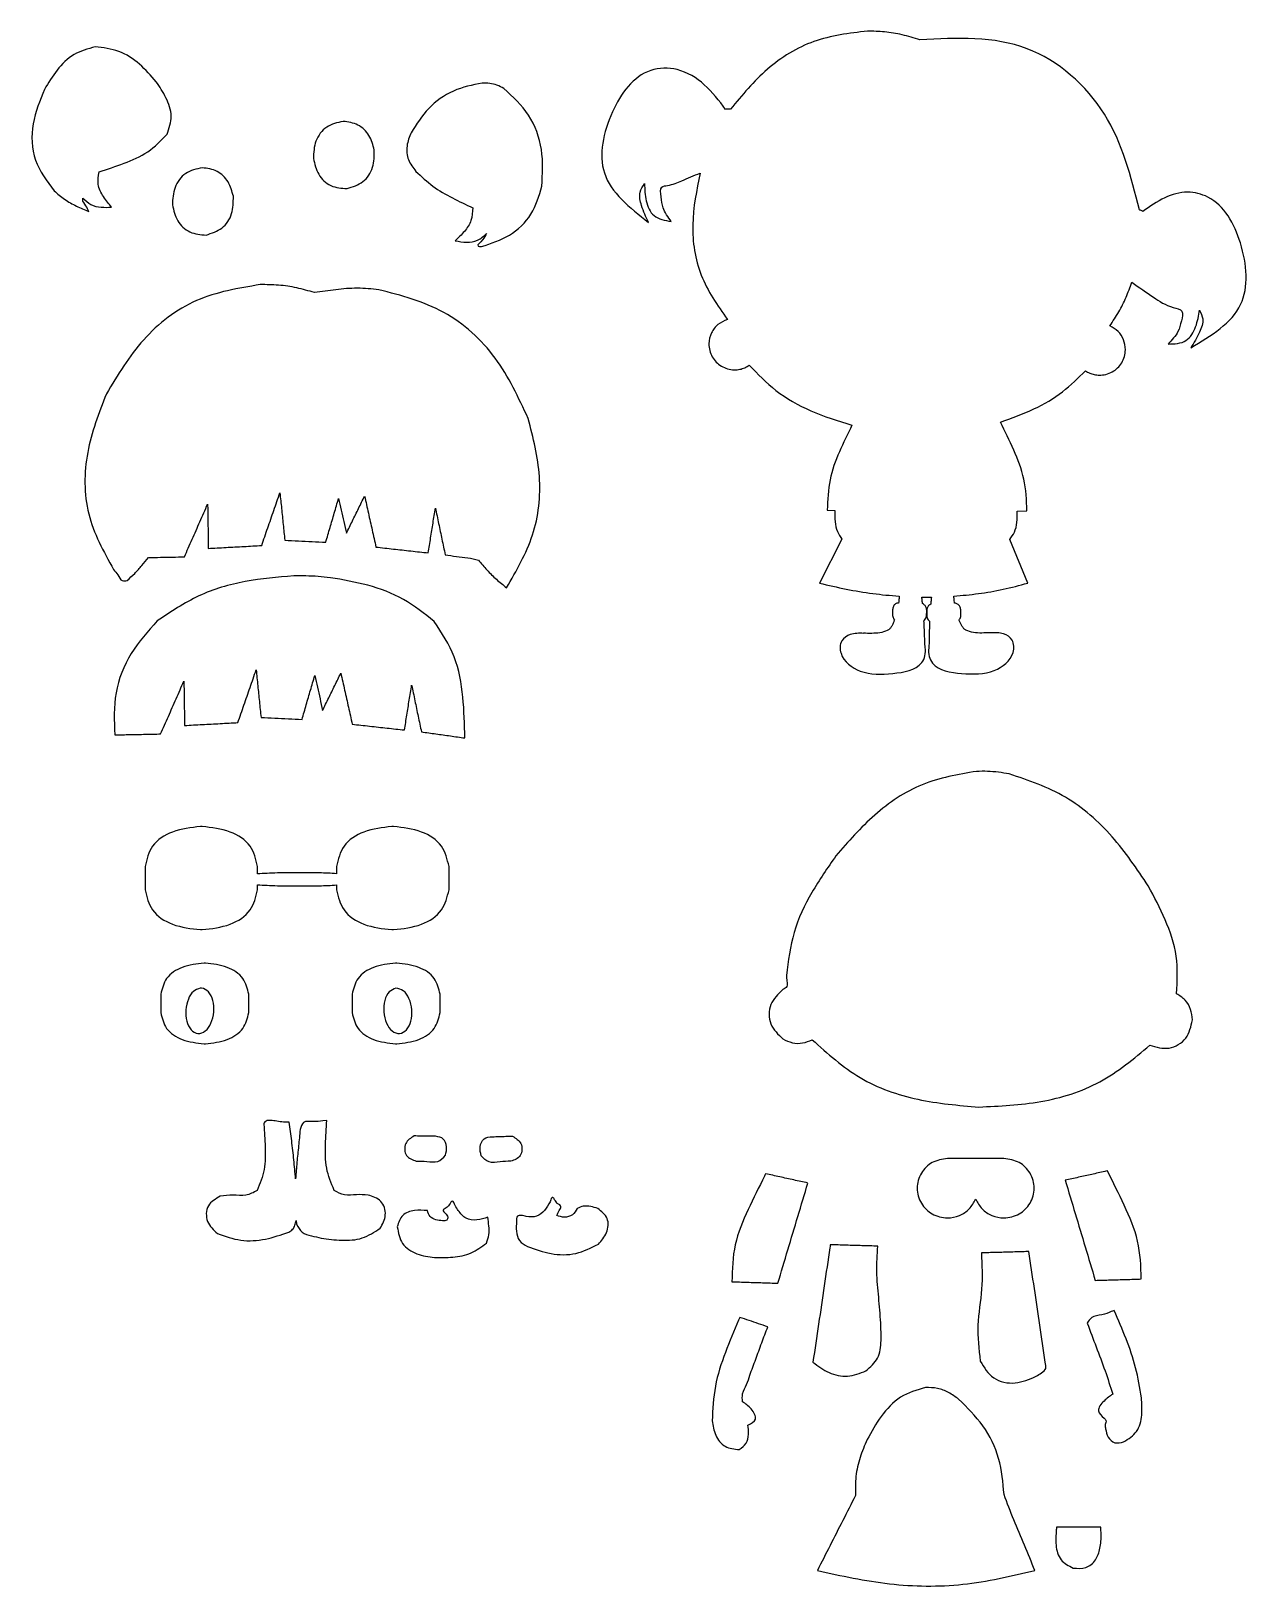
# Model space of a CAD drawing. Extents: x 10 to 590, y 56 to 798.
import ezdxf

# ---------------------------------------------------------------- set-up
doc = ezdxf.new("R2010")
doc.units = 0
doc.layers.add('Layer_1', color=7, linetype='CONTINUOUS')

msp = doc.modelspace()

# ---------------------------------------------------------------- linework, layer by layer
at = {"layer": 'Layer_1', "color": 7}
for points in [[(408.365333, 798.244216), (408.365333, 798.244216)], [(40.12009, 790.764606), (40.12009, 790.764606)], [(224.679093, 773.436952), (224.679093, 773.436952)], [(158.340173, 755.184255), (158.340173, 755.184255)], [(91.125669, 733.068545), (91.125669, 733.068545)], [(118.766413, 677.298836), (118.766413, 677.298836)], [(389.215333, 569.719212), (392.765333, 569.619212)], [(479.840333, 569.294292), (484.415333, 569.444292)], [(396.215333, 555.844212), (385.540333, 534.894212)], [(484.790333, 534.894292), (476.190333, 555.644292)], [(134.752709, 538.329148), (134.752709, 538.329148)], [(420.340333, 522.169212), (420.315373, 519.944212)], [(423.240333, 525.419212), (423.190333, 525.419212)], [(436.565333, 519.669212), (436.615333, 521.594212), (436.615333, 521.894212)], [(436.615333, 521.594252), (436.690293, 519.369252)], [(449.965293, 525.344292), (449.940333, 525.344292)], [(452.940253, 519.919292), (452.865293, 522.144292)], [(406.490373, 510.969212), (406.490373, 510.944252)], [(435.665373, 506.819252), (435.690333, 506.844212)], [(437.790293, 506.569252), (437.815253, 506.544292)], [(466.940253, 511.144292), (466.940253, 511.194292)], [(460.416453, 445.09206), (460.416493, 445.09206)], [(91.126429, 418.741828), (90.301429, 418.741828), (90.301429, 418.741828)], [(182.401437, 418.741828), (181.576437, 418.741828)], [(63.876429, 399.766828), (63.876429, 388.616828)], [(117.551437, 396.166828), (117.551437, 399.766828)], [(142.326437, 396.691828), (132.401437, 396.691828)], [(155.151437, 399.766828), (155.151437, 396.291828)], [(208.826437, 388.616828), (208.826437, 399.766828)], [(117.551437, 388.616828), (117.551437, 391.016828)], [(132.401437, 390.491828), (142.326437, 390.491828)], [(155.151437, 390.891828), (155.151437, 388.616828)], [(90.301429, 369.616828), (91.126429, 369.616828)], [(181.576437, 369.616828), (182.401437, 369.616828)], [(92.642677, 353.590796), (92.017677, 353.590796), (92.017677, 353.590796)], [(183.917685, 353.590796), (183.292685, 353.590796), (183.292685, 353.590796)], [(90.142677, 341.665796), (90.142677, 341.665796)], [(183.542685, 341.665796), (183.542685, 341.665796)], [(71.342673, 338.740796), (71.342673, 330.015796)], [(113.317685, 330.015796), (113.317685, 338.740796)], [(162.617685, 338.740796), (162.617685, 330.015796)], [(204.592685, 330.015796), (204.592685, 338.740796)], [(92.017677, 315.165796), (92.642677, 315.165796)], [(183.292685, 315.165796), (183.917685, 315.165796)], [(120.486461, 276.945628), (120.511421, 276.670628)], [(123.686421, 278.570628), (123.686461, 278.570628)], [(150.486421, 278.520628), (148.636421, 278.370628)], [(192.134205, 271.152068), (192.134205, 271.152068)], [(239.076469, 271.0885), (239.076469, 271.0885)], [(473.410061, 260.400444), (446.541125, 260.400444)], [(359.819261, 253.14598), (359.467893, 252.427276), (359.269261, 252.02098), (359.269261, 252.02098)], [(522.843909, 254.487228), (522.062597, 254.31534), (521.593909, 254.212228), (521.593909, 254.212228)], [(208.904253, 238.297524), (208.904253, 238.297524)], [(257.000453, 239.813804), (257.000453, 239.813772)], [(390.627901, 219.269836), (390.516709, 218.477604), (390.427901, 217.844836), (390.427901, 217.844836)], [(485.386541, 216.037348), (484.587037, 216.009268), (483.961541, 215.987348), (483.961541, 215.987348)], [(526.017645, 187.844956), (525.257325, 187.596124), (524.642645, 187.394956), (524.642645, 187.394956)], [(347.489309, 184.612468), (347.154061, 183.8861), (346.889309, 183.312468), (346.889309, 183.312468)], [(436.099101, 151.156324), (436.099101, 151.156364)], [(498.586421, 84.597612), (498.485421, 83.804012), (498.411421, 83.222612), (498.411421, 83.222612)]]:
    msp.add_lwpolyline(points, dxfattribs=at)
for points, knots in [([(408.365333, 798.244216), (399.664302, 797.192144), (382.385029, 795.102847), (359.57799, 781.063213), (348.626123, 767.695578), (343.115333, 760.969216)], [0, 0, 0, 0, 26.053219, 51.738781, 77.753435, 77.753435, 77.753435, 77.753435]), ([(433.415333, 794.094216), (430.589859, 794.952874), (425.061163, 796.633037), (416.641222, 798.02826), (411.090907, 798.173093), (408.365333, 798.244216)], [0, 0, 0, 0, 8.853832, 17.324586, 25.497967, 25.497967, 25.497967, 25.497967]), ([(538.040333, 712.994292), (534.040375, 728.889824), (526.070216, 760.562636), (485.301028, 796.725418), (451.056165, 794.988809), (433.415333, 794.094216)], [0, 0, 0, 0, 48.625607, 96.88947, 148.167067, 148.167067, 148.167067, 148.167067]), ([(40.12009, 790.764606), (36.59307, 789.802698), (29.481683, 787.863242), (21.586545, 779.788518), (17.806884, 773.569246), (15.92009, 770.464606)], [0, 0, 0, 0, 10.789888, 21.755217, 32.685367, 32.685367, 32.685367, 32.685367]), ([(69.17009, 774.114606), (66.64091, 776.999123), (61.563058, 782.790387), (51.675157, 789.406529), (43.95284, 790.31414), (40.12009, 790.764606)], [0, 0, 0, 0, 11.517207, 23.123173, 34.559603, 34.559603, 34.559603, 34.559603]), ([(340.740333, 760.919216), (337.598952, 765.048264), (331.458362, 773.119488), (318.776267, 781.006861), (299.32257, 780.450672), (284.468587, 759.727279), (277.614006, 727.813206), (294.923679, 714.11505), (303.890333, 707.019212)], [0, 0, 0, 0, 15.519018, 30.335678, 42.987134, 69.86109, 99.208963, 130.75057, 130.75057, 130.75057, 130.75057]), ([(74.42009, 749.039606), (75.383983, 751.908401), (77.336354, 757.719166), (74.156525, 766.637603), (70.829545, 771.626306), (69.17009, 774.114606)], [0, 0, 0, 0, 8.842188, 17.909916, 26.933754, 26.933754, 26.933754, 26.933754]), ([(224.679093, 773.436952), (219.970496, 772.497517), (210.527649, 770.613529), (198.518668, 761.887964), (193.338074, 753.814061), (190.754093, 749.786952)], [0, 0, 0, 0, 14.283944, 28.645711, 42.937622, 42.937622, 42.937622, 42.937622]), ([(234.929093, 770.911952), (233.874451, 771.463327), (231.76471, 772.566318), (228.251909, 773.398075), (225.870885, 773.423983), (224.679093, 773.436952)], [0, 0, 0, 0, 3.560759, 7.123068, 10.693048, 10.693048, 10.693048, 10.693048]), ([(15.92009, 770.464606), (13.722273, 765.099559), (9.332322, 754.383338), (9.971, 736.065307), (17.014184, 726.717626), (20.52009, 722.064604)], [0, 0, 0, 0, 17.338245, 34.631656, 51.771689, 51.771689, 51.771689, 51.771689]), ([(253.104093, 724.211948), (253.425999, 730.060847), (254.071107, 741.782154), (247.917762, 758.979919), (239.244079, 766.947992), (234.929093, 770.911952)], [0, 0, 0, 0, 17.491967, 35.054243, 52.440403, 52.440403, 52.440403, 52.440403]), ([(343.115333, 760.969216), (343.03236, 760.975388), (342.865962, 760.987765), (342.61648, 761.012096), (342.266916, 761.024437), (341.819585, 761.0106), (341.277209, 760.980939), (340.918632, 760.939714), (340.740333, 760.919216)], [0, 0, 0, 0, 0.249606, 0.500577, 0.751813, 1.298301, 1.842566, 2.380862, 2.380862, 2.380862, 2.380862]), ([(158.340173, 755.184255), (155.563579, 754.560504), (149.999338, 753.31052), (144.536886, 745.948681), (144.272264, 740.295626), (144.139477, 737.458927)], [0, 0, 0, 0, 8.325527, 16.684198, 25.103243, 25.103243, 25.103243, 25.103243]), ([(173.192157, 741.545455), (172.555879, 743.925636), (171.289166, 748.664148), (165.691926, 754.170092), (160.793859, 754.845773), (158.340173, 755.184255)], [0, 0, 0, 0, 7.322665, 14.578109, 21.861178, 21.861178, 21.861178, 21.861178]), ([(190.754093, 749.786952), (189.925991, 747.711329), (188.285417, 743.599258), (188.918042, 736.615944), (191.668493, 733.105443), (193.054093, 731.336952)], [0, 0, 0, 0, 6.6579, 13.190139, 19.821682, 19.821682, 19.821682, 19.821682]), ([(41.97009, 731.114606), (45.936438, 732.41991), (53.878238, 735.033515), (65.598582, 740.026687), (71.491163, 746.047126), (74.42009, 749.039606)], [0, 0, 0, 0, 12.560979, 25.150794, 37.593089, 37.593089, 37.593089, 37.593089]), ([(144.139477, 737.458927), (144.738361, 734.845655), (145.931337, 729.640023), (152.156485, 723.658551), (157.530173, 723.281016), (160.217421, 723.09222)], [0, 0, 0, 0, 7.951771, 15.839913, 23.730424, 23.730424, 23.730424, 23.730424]), ([(160.217421, 723.09222), (162.897231, 723.92794), (168.270934, 725.603774), (173.20815, 733.153925), (173.197495, 738.744226), (173.192157, 741.545455)], [0, 0, 0, 0, 8.227787, 16.498811, 24.805888, 24.805888, 24.805888, 24.805888]), ([(47.89509, 714.239604), (46.570306, 715.867954), (43.916598, 719.129742), (40.882035, 724.934799), (41.614603, 729.095553), (41.97009, 731.114606)], [0, 0, 0, 0, 6.340038, 12.699882, 18.695523, 18.695523, 18.695523, 18.695523]), ([(91.125669, 733.068545), (88.349075, 732.444794), (82.784834, 731.19481), (77.32238, 723.832973), (77.057758, 718.179918), (76.924971, 715.34322)], [0, 0, 0, 0, 8.325527, 16.684198, 25.103242, 25.103242, 25.103242, 25.103242]), ([(105.977653, 719.429748), (105.341375, 721.809928), (104.074662, 726.54844), (98.477422, 732.054383), (93.579355, 732.730063), (91.125669, 733.068545)], [0, 0, 0, 0, 7.322664, 14.578107, 21.861176, 21.861176, 21.861176, 21.861176]), ([(193.054093, 731.336952), (195.670998, 728.879341), (200.928312, 723.942048), (210.352885, 718.539391), (216.889634, 715.503216), (220.154093, 713.986948)], [0, 0, 0, 0, 10.735527, 21.567472, 32.373494, 32.373494, 32.373494, 32.373494]), ([(314.840333, 707.444212), (313.268178, 709.586066), (310.601055, 713.219669), (310.1162, 718.654786), (309.112827, 724.227454), (314.8148, 724.680365), (320.434454, 727.189853), (325.617702, 729.312245), (328.565333, 730.519216)], [0, 0, 0, 0, 7.633556, 12.950139, 17.58377, 20.431542, 27.593129, 37.035584, 37.035584, 37.035584, 37.035584]), ([(328.565333, 730.519216), (326.902628, 722.340266), (323.623433, 706.20969), (327.397472, 680.962581), (336.839298, 667.479012), (341.590333, 660.694212)], [0, 0, 0, 0, 24.965352, 49.236823, 73.820006, 73.820006, 73.820006, 73.820006]), ([(20.52009, 722.064604), (22.141902, 720.64929), (25.395309, 717.810125), (31.111885, 714.70242), (35.083905, 713.010592), (37.07009, 712.164604)], [0, 0, 0, 0, 6.439774, 12.9184, 19.398166, 19.398166, 19.398166, 19.398166]), ([(224.341157, 695.430652), (228.924512, 696.940744), (238.049138, 699.947063), (248.996384, 710.317635), (251.732746, 719.573372), (253.104093, 724.211948)], [0, 0, 0, 0, 14.388589, 28.645061, 42.96765, 42.96765, 42.96765, 42.96765]), ([(303.890333, 707.019212), (302.715304, 709.603728), (300.664538, 714.114461), (299.152264, 721.005679), (301.214358, 724.165312), (302.065333, 725.469212)], [0, 0, 0, 0, 8.640812, 15.08073, 19.605633, 19.605633, 19.605633, 19.605633]), ([(302.065333, 725.469212), (302.150653, 722.754702), (302.318578, 717.412087), (305.913151, 708.877607), (311.7809, 707.93545), (314.840333, 707.444212)], [0, 0, 0, 0, 8.239372, 16.216478, 24.906882, 24.906882, 24.906882, 24.906882]), ([(562.540333, 647.119292), (572.334203, 653.00949), (591.240343, 664.37996), (588.50716, 697.032886), (576.849516, 718.225443), (560.537834, 722.371764), (549.505773, 719.088739), (543.090772, 714.608985), (539.740333, 712.269292)], [0, 0, 0, 0, 31.541049, 60.887011, 87.760031, 97.657126, 108.852909, 121.093085, 121.093085, 121.093085, 121.093085]), ([(37.07009, 712.164604), (36.684908, 713.083486), (35.857159, 715.058145), (33.908436, 717.039793), (34.181087, 718.395645), (34.22009, 718.589604)], [0, 0, 0, 0, 3.045393, 6.544487, 7.1286, 7.1286, 7.1286, 7.1286]), ([(34.22009, 718.589604), (35.419419, 717.430713), (37.836935, 715.094707), (42.90713, 714.047881), (46.229212, 714.175572), (47.89509, 714.239604)], [0, 0, 0, 0, 4.911123, 9.899476, 14.916964, 14.916964, 14.916964, 14.916964]), ([(76.924971, 715.34322), (77.523855, 712.729948), (78.716832, 707.524316), (84.941981, 701.542846), (90.315669, 701.165312), (93.002917, 700.976516)], [0, 0, 0, 0, 7.951771, 15.839911, 23.730423, 23.730423, 23.730423, 23.730423]), ([(93.002917, 700.976516), (95.682727, 701.812236), (101.056429, 703.488069), (105.993646, 711.038218), (105.982992, 716.628519), (105.977653, 719.429748)], [0, 0, 0, 0, 8.227786, 16.498809, 24.805886, 24.805886, 24.805886, 24.805886]), ([(220.154093, 713.986948), (220.039125, 711.922429), (219.809053, 707.790948), (216.294352, 702.493817), (213.324846, 699.679521), (211.829093, 698.261948)], [0, 0, 0, 0, 6.101456, 12.210131, 18.409998, 18.409998, 18.409998, 18.409998]), ([(539.740333, 712.269292), (539.556063, 712.359661), (539.18709, 712.540611), (538.621534, 712.787221), (538.234017, 712.925286), (538.040333, 712.994292)], [0, 0, 0, 0, 0.615699, 1.232851, 1.849531, 1.849531, 1.849531, 1.849531]), ([(211.829093, 698.261948), (213.599044, 697.927427), (217.120513, 697.26187), (222.717149, 698.029313), (225.408685, 700.484622), (226.754093, 701.711948)], [0, 0, 0, 0, 5.410872, 10.76539, 16.117043, 16.117043, 16.117043, 16.117043]), ([(226.754093, 701.711948), (226.28216, 700.749959), (225.349654, 698.849135), (221.411208, 695.575882), (223.628812, 695.465961), (224.341157, 695.430652)], [0, 0, 0, 0, 3.668306, 7.248324, 8.942521, 8.942521, 8.942521, 8.942521]), ([(118.766413, 677.298836), (108.347542, 675.57595), (87.497671, 672.128174), (61.583465, 652.172281), (50.807154, 634.166654), (45.414069, 625.155604)], [0, 0, 0, 0, 31.30413, 62.644706, 94.042678, 94.042678, 94.042678, 94.042678]), ([(144.679285, 673.517068), (141.866392, 674.316622), (136.244249, 675.914696), (127.542924, 677.258194), (121.693592, 677.285281), (118.766413, 677.298836)], [0, 0, 0, 0, 8.76928, 17.527205, 26.300199, 26.300199, 26.300199, 26.300199]), ([(175.366413, 674.898836), (171.946035, 675.234797), (165.09427, 675.907801), (154.821273, 674.965058), (148.048364, 673.998077), (144.679285, 673.517068)], [0, 0, 0, 0, 10.28798, 20.609077, 30.824806, 30.824806, 30.824806, 30.824806]), ([(523.965333, 657.644292), (525.424532, 659.842735), (528.315181, 664.197816), (531.810283, 671.175154), (533.550742, 676.015033), (534.415333, 678.419292)], [0, 0, 0, 0, 7.911404, 15.672358, 23.333381, 23.333381, 23.333381, 23.333381]), ([(534.415333, 678.419292), (537.906985, 676.009996), (544.349037, 671.564877), (551.533688, 666.695222), (559.503304, 665.35837), (557.93878, 659.510113), (556.642919, 654.106184), (553.558964, 650.859113), (551.740333, 648.944292)], [0, 0, 0, 0, 12.562632, 23.177886, 27.676042, 32.305094, 37.614176, 45.244833, 45.244833, 45.244833, 45.244833]), ([(246.581005, 613.405268), (241.963438, 623.397068), (232.741029, 643.353132), (207.451012, 666.493846), (186.064536, 672.096319), (175.366413, 674.898836)], [0, 0, 0, 0, 32.869647, 65.648708, 98.457735, 98.457735, 98.457735, 98.457735]), ([(341.590333, 660.694212), (340.001098, 660.00797), (336.833052, 658.639985), (333.612797, 654.327807), (332.279854, 648.752464), (333.829304, 642.67217), (338.447991, 637.917677), (343.597709, 636.452469), (347.4466, 636.817941), (349.904672, 637.556657), (351.332101, 638.43394), (352.040333, 638.869212)], [0, 0, 0, 0, 5.118784, 10.203998, 15.468248, 21.884959, 28.11439, 34.532671, 37.138034, 39.662021, 42.147526, 42.147526, 42.147526, 42.147526]), ([(551.740333, 648.944292), (554.838131, 649.042625), (560.778774, 649.231199), (565.438338, 657.234487), (566.285143, 662.512818), (566.715333, 665.194292)], [0, 0, 0, 0, 8.6939, 16.672274, 24.910619, 24.910619, 24.910619, 24.910619]), ([(566.715333, 665.194292), (567.391995, 663.792128), (569.032601, 660.392505), (566.643639, 653.750375), (564.034871, 649.534517), (562.540333, 647.119292)], [0, 0, 0, 0, 4.524346, 10.969524, 19.614578, 19.614578, 19.614578, 19.614578]), ([(512.340333, 636.169292), (512.995527, 635.782526), (514.316437, 635.002783), (516.558302, 634.312788), (520.250651, 633.882088), (525.36585, 635.182876), (530.115817, 639.804605), (531.802346, 645.714416), (530.774438, 651.075892), (528.114217, 655.263371), (525.348956, 656.850272), (523.965333, 657.644292)], [0, 0, 0, 0, 2.276304, 4.589163, 6.971592, 13.388304, 19.617734, 26.036016, 30.928872, 35.649375, 40.376664, 40.376664, 40.376664, 40.376664]), ([(352.040333, 638.869212), (356.100571, 634.655591), (364.614768, 625.819757), (381.567751, 616.250158), (394.337188, 612.317966), (400.990333, 610.269212)], [0, 0, 0, 0, 17.486411, 36.66847, 57.534218, 57.534218, 57.534218, 57.534218]), ([(471.790333, 611.719292), (477.192882, 613.631434), (487.612529, 617.319295), (501.537896, 625.484298), (508.834944, 632.702013), (512.340333, 636.169292)], [0, 0, 0, 0, 17.179612, 33.133527, 47.882919, 47.882919, 47.882919, 47.882919]), ([(45.414069, 625.155604), (41.868973, 616.038971), (34.776763, 597.800515), (34.586165, 567.284338), (44.102148, 550.013655), (48.844221, 541.407204)], [0, 0, 0, 0, 29.271129, 58.55892, 87.651391, 87.651391, 87.651391, 87.651391]), ([(236.241413, 532.698836), (240.989402, 540.842006), (250.493985, 557.143101), (253.638743, 586.055249), (248.934613, 604.284606), (246.581005, 613.405268)], [0, 0, 0, 0, 28.05465, 56.160135, 84.302541, 84.302541, 84.302541, 84.302541]), ([(400.990333, 610.269212), (398.918584, 606.057223), (394.782895, 597.649119), (389.746117, 584.167583), (389.39421, 574.588381), (389.215333, 569.719212)], [0, 0, 0, 0, 14.102984, 28.152821, 42.677355, 42.677355, 42.677355, 42.677355]), ([(484.415333, 569.444292), (484.208645, 574.52942), (483.801849, 584.537812), (478.326709, 598.549696), (473.97268, 607.322263), (471.790333, 611.719292)], [0, 0, 0, 0, 15.162852, 29.84306, 44.595372, 44.595372, 44.595372, 44.595372]), ([(82.641405, 547.448836), (83.878071, 550.240551), (86.351426, 555.824031), (90.026905, 564.214495), (92.486573, 569.804059), (93.716405, 572.598836)], [0, 0, 0, 0, 9.160073, 18.320315, 27.48052, 27.48052, 27.48052, 27.48052]), ([(93.716405, 572.598836), (93.752557, 570.248836), (93.824861, 565.548837), (93.934024, 558.498849), (94.005611, 553.79884), (94.041405, 551.448836)], [0, 0, 0, 0, 7.050834, 14.101666, 21.152497, 21.152497, 21.152497, 21.152497]), ([(119.491413, 552.848836), (120.456386, 555.643864), (122.386333, 561.233922), (125.290797, 569.615712), (127.224541, 575.204461), (128.191413, 577.998836)], [0, 0, 0, 0, 8.870749, 17.741506, 26.612263, 26.612263, 26.612263, 26.612263]), ([(128.191413, 577.998836), (128.449273, 575.482118), (128.964993, 570.448679), (129.730408, 562.897695), (130.254411, 557.865118), (130.516413, 555.348836)], [0, 0, 0, 0, 7.589681, 15.179369, 22.769023, 22.769023, 22.769023, 22.769023]), ([(150.066413, 554.398836), (150.741874, 556.720923), (152.092798, 561.365099), (154.116589, 568.332118), (155.466471, 572.976597), (156.141413, 575.298836)], [0, 0, 0, 0, 7.255002, 14.510007, 21.765009, 21.765009, 21.765009, 21.765009]), ([(156.141413, 575.298836), (156.558031, 573.45438), (157.391267, 569.76547), (158.640983, 564.232073), (159.474603, 560.543248), (159.891413, 558.698836)], [0, 0, 0, 0, 5.672766, 11.345531, 17.018299, 17.018299, 17.018299, 17.018299]), ([(159.891413, 558.698836), (160.85715, 560.667375), (162.788625, 564.604453), (165.676336, 570.514724), (167.603054, 574.454132), (168.566413, 576.423836)], [0, 0, 0, 0, 6.578004, 13.15601, 19.734015, 19.734015, 19.734015, 19.734015]), ([(168.566413, 576.423836), (169.169234, 573.721068), (170.374878, 568.315532), (172.184144, 560.207407), (173.38899, 554.801693), (173.991413, 552.098836)], [0, 0, 0, 0, 8.307534, 16.615069, 24.922605, 24.922605, 24.922605, 24.922605]), ([(198.941413, 549.348836), (199.313548, 551.72194), (200.057823, 556.468171), (201.20573, 563.58252), (201.962852, 568.326732), (202.341413, 570.698836)], [0, 0, 0, 0, 7.206305, 14.412682, 21.619046, 21.619046, 21.619046, 21.619046]), ([(202.341413, 570.698836), (202.857171, 568.223628), (203.888692, 563.273198), (205.416517, 555.843565), (206.466453, 550.897054), (206.991413, 548.423836)], [0, 0, 0, 0, 7.585113, 15.170276, 22.755209, 22.755209, 22.755209, 22.755209]), ([(392.765333, 569.619212), (392.759222, 567.809209), (392.747727, 564.404248), (393.683301, 559.54715), (395.404244, 557.030378), (396.215333, 555.844212)], [0, 0, 0, 0, 5.438754, 10.231331, 14.503669, 14.503669, 14.503669, 14.503669]), ([(476.190333, 555.644292), (477.029456, 556.807809), (478.807194, 559.272794), (479.814152, 564.102187), (479.831243, 567.491735), (479.840333, 569.294292)], [0, 0, 0, 0, 4.263254, 9.031977, 14.448447, 14.448447, 14.448447, 14.448447]), ([(94.041405, 551.448836), (96.868987, 551.607895), (102.524162, 551.926013), (111.007512, 552.392541), (116.66345, 552.696738), (119.491413, 552.848836)], [0, 0, 0, 0, 8.496158, 16.992345, 25.488495, 25.488495, 25.488495, 25.488495]), ([(130.516413, 555.348836), (132.688458, 555.239686), (137.032559, 555.021387), (143.549057, 554.70103), (147.893967, 554.499567), (150.066413, 554.398836)], [0, 0, 0, 0, 6.524358, 13.04875, 19.573086, 19.573086, 19.573086, 19.573086]), ([(173.991413, 552.098836), (176.763541, 551.792335), (182.307808, 551.179333), (190.622266, 550.242598), (196.168379, 549.646755), (198.941413, 549.348836)], [0, 0, 0, 0, 8.367065, 16.73416, 25.101119, 25.101119, 25.101119, 25.101119]), ([(55.358141, 536.116436), (56.566567, 537.253862), (58.989886, 539.534803), (62.396656, 543.192296), (64.47716, 545.797496), (65.516405, 547.098836)], [0, 0, 0, 0, 4.977955, 9.982551, 14.977478, 14.977478, 14.977478, 14.977478]), ([(65.516405, 547.098836), (67.419188, 547.137539), (71.224753, 547.214946), (76.933182, 547.326914), (80.738665, 547.408195), (82.641405, 547.448836)], [0, 0, 0, 0, 5.709527, 11.419057, 17.128577, 17.128577, 17.128577, 17.128577]), ([(206.991413, 548.423836), (208.771863, 548.156259), (212.343169, 547.619543), (217.69721, 547.108526), (221.177278, 546.298045), (222.891413, 545.898836)], [0, 0, 0, 0, 5.401766, 10.835096, 16.109054, 16.109054, 16.109054, 16.109054]), ([(222.891413, 545.898836), (224.216607, 544.293698), (226.873853, 541.075117), (231.365589, 536.677624), (234.613813, 534.026995), (236.241413, 532.698836)], [0, 0, 0, 0, 6.241438, 12.515168, 18.815894, 18.815894, 18.815894, 18.815894]), ([(48.844221, 541.407204), (49.55053, 540.606234), (50.997227, 538.965649), (52.426408, 535.624117), (54.516065, 535.975028), (55.358141, 536.116436)], [0, 0, 0, 0, 3.299991, 6.759207, 9.094066, 9.094066, 9.094066, 9.094066]), ([(134.752709, 538.329148), (127.035277, 537.708879), (111.601306, 536.468413), (88.995759, 529.867125), (76.129367, 521.179674), (69.708065, 516.84398)], [0, 0, 0, 0, 23.218093, 46.433505, 69.563231, 69.563231, 69.563231, 69.563231]), ([(152.232725, 537.49358), (150.297192, 537.697754), (146.426551, 538.106059), (140.590795, 538.374936), (136.698907, 538.344412), (134.752709, 538.329148)], [0, 0, 0, 0, 5.837981, 11.674679, 17.512903, 17.512903, 17.512903, 17.512903]), ([(201.802709, 516.579148), (197.065996, 520.377273), (187.55327, 528.005036), (170.213338, 534.415191), (158.223469, 536.467928), (152.232725, 537.49358)], [0, 0, 0, 0, 18.113125, 36.37653, 54.614424, 54.614424, 54.614424, 54.614424]), ([(385.540333, 534.894212), (389.752006, 533.895128), (398.12862, 531.908047), (410.820089, 529.787535), (419.312093, 529.024255), (423.540333, 528.644212)], [0, 0, 0, 0, 12.983823, 25.823578, 38.556351, 38.556351, 38.556351, 38.556351]), ([(449.565333, 528.669292), (453.485189, 529.031436), (461.363163, 529.75926), (473.145515, 531.822045), (480.889749, 533.865203), (484.790333, 534.894292)], [0, 0, 0, 0, 11.806914, 23.729071, 35.827818, 35.827818, 35.827818, 35.827818]), ([(423.540333, 528.644212), (423.514118, 528.284408), (423.46173, 527.565347), (423.362995, 526.490015), (423.281166, 525.775676), (423.240333, 525.419212)], [0, 0, 0, 0, 1.082261, 2.162882, 3.239244, 3.239244, 3.239244, 3.239244]), ([(434.590333, 525.119212), (434.557864, 525.466743), (434.493218, 526.158701), (434.392849, 527.192003), (434.324414, 527.877715), (434.290333, 528.219212)], [0, 0, 0, 0, 1.047134, 2.084911, 3.11449, 3.11449, 3.11449, 3.11449]), ([(434.290333, 528.219212), (434.795941, 528.212532), (435.806956, 528.199177), (437.323651, 528.183954), (438.334717, 528.190819), (438.840333, 528.194252)], [0, 0, 0, 0, 1.516966, 3.033324, 4.55018, 4.55018, 4.55018, 4.55018]), ([(438.840333, 528.194252), (438.810767, 527.825459), (438.751411, 527.085058), (438.672849, 525.968032), (438.617941, 525.220244), (438.590333, 524.844252)], [0, 0, 0, 0, 1.109922, 2.228315, 3.359328, 3.359328, 3.359328, 3.359328]), ([(449.940333, 525.344292), (449.89129, 525.711577), (449.792955, 526.448025), (449.666161, 527.55639), (449.598944, 528.298304), (449.565333, 528.669292)], [0, 0, 0, 0, 1.111626, 2.228934, 3.346428, 3.346428, 3.346428, 3.346428]), ([(420.315373, 519.944212), (420.333883, 519.619022), (420.369802, 518.987975), (420.703161, 518.108244), (421.081175, 517.64496), (421.265373, 517.419212)], [0, 0, 0, 0, 0.973787, 1.889681, 2.760125, 2.760125, 2.760125, 2.760125]), ([(423.190333, 525.419212), (422.692108, 525.330321), (421.672261, 525.148366), (420.578705, 523.823229), (420.422329, 522.738171), (420.340333, 522.169212)], [0, 0, 0, 0, 1.480613, 3.030764, 4.739681, 4.739681, 4.739681, 4.739681]), ([(436.615333, 521.894212), (436.570762, 522.379148), (436.485219, 523.309865), (435.745371, 524.525968), (434.967244, 524.925625), (434.590333, 525.119212)], [0, 0, 0, 0, 1.451353, 2.785524, 4.038877, 4.038877, 4.038877, 4.038877]), ([(435.290333, 516.969212), (435.525662, 517.191127), (436.009676, 517.64755), (436.459229, 518.602331), (436.529164, 519.305534), (436.565333, 519.669212)], [0, 0, 0, 0, 0.964663, 1.984069, 3.075986, 3.075986, 3.075986, 3.075986]), ([(438.590333, 524.844252), (438.216522, 524.645029), (437.445469, 524.234095), (436.72187, 523.010089), (436.651831, 522.0793), (436.615333, 521.594252)], [0, 0, 0, 0, 1.253231, 2.585023, 4.034256, 4.034256, 4.034256, 4.034256]), ([(452.865293, 522.144292), (452.773995, 522.711599), (452.59996, 523.793023), (451.48648, 525.099831), (450.4646, 525.264051), (449.965293, 525.344292)], [0, 0, 0, 0, 1.708375, 3.256574, 4.735847, 4.735847, 4.735847, 4.735847]), ([(452.040253, 517.394292), (452.220037, 517.621748), (452.588228, 518.087567), (452.904013, 518.967786), (452.92791, 519.595225), (452.940253, 519.919292)], [0, 0, 0, 0, 0.866081, 1.773694, 2.743223, 2.743223, 2.743223, 2.743223]), ([(69.708065, 516.84398), (65.232416, 511.88685), (56.256833, 501.945692), (48.64091, 482.68851), (49.182247, 469.228639), (49.452697, 462.504148)], [0, 0, 0, 0, 19.956125, 40.02054, 60.05252, 60.05252, 60.05252, 60.05252]), ([(216.352709, 461.029148), (216.209001, 467.533193), (215.92158, 480.541525), (212.58045, 500.161788), (205.384116, 511.123714), (201.802709, 516.579148)], [0, 0, 0, 0, 19.561757, 39.124241, 58.505341, 58.505341, 58.505341, 58.505341]), ([(417.840373, 512.244212), (416.682592, 511.848338), (414.273857, 511.024732), (410.403768, 510.918297), (407.790881, 510.952292), (406.490373, 510.969212)], [0, 0, 0, 0, 3.650687, 7.595167, 11.503966, 11.503966, 11.503966, 11.503966]), ([(419.340373, 513.469212), (419.193364, 513.309279), (418.900573, 512.990746), (418.392781, 512.582862), (418.0248, 512.357274), (417.840373, 512.244212)], [0, 0, 0, 0, 0.651039, 1.296646, 1.945326, 1.945326, 1.945326, 1.945326]), ([(421.265373, 517.419212), (421.097287, 516.966192), (420.759478, 516.055737), (420.134141, 514.722929), (419.606662, 513.889802), (419.340373, 513.469212)], [0, 0, 0, 0, 1.449498, 2.913117, 4.405311, 4.405311, 4.405311, 4.405311]), ([(435.690333, 506.844212), (435.669532, 507.967323), (435.627867, 510.216956), (435.49333, 513.592583), (435.358024, 515.843237), (435.290333, 516.969212)], [0, 0, 0, 0, 3.369852, 6.749935, 10.133909, 10.133909, 10.133909, 10.133909]), ([(436.690293, 519.369252), (436.732895, 519.006401), (436.815277, 518.30474), (437.283853, 517.359394), (437.775961, 516.911891), (438.015293, 516.694252)], [0, 0, 0, 0, 1.091381, 2.110457, 3.07533, 3.07533, 3.07533, 3.07533]), ([(438.015293, 516.694252), (437.966975, 515.567756), (437.870413, 513.316434), (437.794776, 509.940774), (437.791786, 507.692082), (437.790293, 506.569252)], [0, 0, 0, 0, 3.382544, 6.760074, 10.128511, 10.128511, 10.128511, 10.128511]), ([(453.990253, 513.569292), (453.725022, 513.976668), (453.199661, 514.783586), (452.559505, 516.07124), (452.212832, 516.95456), (452.040253, 517.394292)], [0, 0, 0, 0, 1.457391, 2.886754, 4.303685, 4.303685, 4.303685, 4.303685]), ([(455.340253, 512.394292), (455.173453, 512.503363), (454.840645, 512.720987), (454.390466, 513.119775), (454.124452, 513.418561), (453.990253, 513.569292)], [0, 0, 0, 0, 0.597303, 1.191775, 1.796997, 1.796997, 1.796997, 1.796997]), ([(466.940253, 511.194292), (465.608401, 511.155265), (462.934937, 511.076927), (458.974088, 511.133982), (456.517962, 511.985831), (455.340253, 512.394292)], [0, 0, 0, 0, 4.005255, 8.039861, 11.756641, 11.756641, 11.756641, 11.756641]), ([(406.490373, 510.944252), (404.337429, 511.009074), (400.490013, 511.124914), (395.152052, 507.539787), (395.186725, 498.665508), (405.807338, 490.892923), (419.700251, 491.541055), (432.695074, 493.318448), (436.131113, 500.330044), (436.008653, 503.778428), (435.761253, 505.969925), (435.665373, 506.819252)], [0, 0, 0, 0, 6.383201, 11.407093, 17.294069, 29.745516, 45.357214, 60.101461, 63.625662, 67.687737, 70.258222, 70.258222, 70.258222, 70.258222]), ([(437.815253, 506.544292), (437.734514, 505.693101), (437.526228, 503.497229), (437.466709, 500.046895), (441.025505, 493.096628), (454.047652, 491.538794), (467.953051, 491.124799), (478.437843, 499.073689), (478.328545, 507.944671), (472.93143, 511.431548), (469.090681, 511.247397), (466.940253, 511.144292)], [0, 0, 0, 0, 2.57133, 6.633431, 10.158032, 24.904415, 40.518793, 52.970124, 58.853176, 63.868423, 70.248827, 70.248827, 70.248827, 70.248827]), ([(108.152709, 468.354148), (109.117682, 471.149176), (111.047629, 476.739234), (113.952093, 485.121024), (115.885837, 490.709773), (116.852709, 493.504148)], [0, 0, 0, 0, 8.870749, 17.741506, 26.612263, 26.612263, 26.612263, 26.612263]), ([(116.852709, 493.504148), (117.110569, 490.98743), (117.626289, 485.953991), (118.391704, 478.403007), (118.915707, 473.37043), (119.177709, 470.854148)], [0, 0, 0, 0, 7.589681, 15.179369, 22.769023, 22.769023, 22.769023, 22.769023]), ([(138.727709, 469.904148), (139.40317, 472.226235), (140.754094, 476.870411), (142.777885, 483.83743), (144.127767, 488.481909), (144.802709, 490.804148)], [0, 0, 0, 0, 7.255002, 14.510007, 21.765009, 21.765009, 21.765009, 21.765009]), ([(144.802709, 490.804148), (145.219327, 488.959692), (146.052563, 485.270782), (147.302279, 479.737385), (148.135899, 476.04856), (148.552709, 474.204148)], [0, 0, 0, 0, 5.672766, 11.345531, 17.018299, 17.018299, 17.018299, 17.018299]), ([(148.552709, 474.204148), (149.518446, 476.172687), (151.449921, 480.109765), (154.337632, 486.020036), (156.26435, 489.959444), (157.227709, 491.929148)], [0, 0, 0, 0, 6.578004, 13.15601, 19.734015, 19.734015, 19.734015, 19.734015]), ([(157.227709, 491.929148), (157.833366, 489.226392), (159.04468, 483.820881), (160.863475, 475.713025), (162.072964, 470.307106), (162.677709, 467.604148)], [0, 0, 0, 0, 8.309355, 16.618709, 24.928059, 24.928059, 24.928059, 24.928059]), ([(71.302697, 462.954148), (72.541961, 465.748718), (75.02051, 471.337908), (78.704802, 479.736503), (81.170069, 485.331602), (82.402701, 488.129148)], [0, 0, 0, 0, 9.171065, 18.342287, 27.513479, 27.513479, 27.513479, 27.513479]), ([(82.402701, 488.129148), (82.438832, 485.781925), (82.511095, 481.087481), (82.619863, 474.045821), (82.691755, 469.351372), (82.727701, 467.004148)], [0, 0, 0, 0, 7.042501, 14.085, 21.1275, 21.1275, 21.1275, 21.1275]), ([(187.602709, 464.854148), (187.974957, 467.230011), (188.719458, 471.98176), (189.867077, 479.10449), (190.624165, 483.854263), (191.002709, 486.229148)], [0, 0, 0, 0, 7.214536, 14.429142, 21.643734, 21.643734, 21.643734, 21.643734]), ([(191.002709, 486.229148), (191.521284, 483.751172), (192.558439, 478.795206), (194.095708, 471.357453), (195.15038, 466.405227), (195.677709, 463.929148)], [0, 0, 0, 0, 7.594971, 15.189987, 22.784795, 22.784795, 22.784795, 22.784795]), ([(82.727701, 467.004148), (85.552966, 467.14895), (91.203523, 467.438556), (99.677291, 467.911677), (105.327575, 468.206658), (108.152709, 468.354148)], [0, 0, 0, 0, 8.486912, 16.973898, 25.460837, 25.460837, 25.460837, 25.460837]), ([(119.177709, 470.854148), (121.349754, 470.744998), (125.693855, 470.526699), (132.210353, 470.206342), (136.555263, 470.004879), (138.727709, 469.904148)], [0, 0, 0, 0, 6.524358, 13.04875, 19.573086, 19.573086, 19.573086, 19.573086]), ([(162.677709, 467.604148), (165.447066, 467.297698), (170.985789, 466.684796), (179.29187, 465.747688), (184.832444, 465.151993), (187.602709, 464.854148)], [0, 0, 0, 0, 8.358784, 16.717595, 25.07627, 25.07627, 25.07627, 25.07627]), ([(49.452697, 462.504148), (51.880511, 462.552267), (56.736144, 462.648505), (64.019474, 462.798782), (68.874957, 462.902359), (71.302697, 462.954148)], [0, 0, 0, 0, 7.284875, 14.569759, 21.854636, 21.854636, 21.854636, 21.854636]), ([(195.677709, 463.929148), (197.975272, 463.609304), (202.570408, 462.969616), (209.464464, 462.019905), (214.056639, 461.359399), (216.352709, 461.029148)], [0, 0, 0, 0, 6.959161, 13.91835, 20.877428, 20.877428, 20.877428, 20.877428]), ([(460.416493, 445.09206), (451.546906, 443.570862), (433.772812, 440.522478), (410.973639, 425.04504), (399.213601, 411.552656), (393.332421, 404.805132)], [0, 0, 0, 0, 26.735076, 53.575413, 80.426351, 80.426351, 80.426351, 80.426351]), ([(475.966453, 443.86706), (474.255235, 444.165991), (470.833651, 444.763703), (465.629488, 445.188899), (462.154866, 445.124353), (460.416453, 445.09206)], [0, 0, 0, 0, 5.209972, 10.417349, 15.631343, 15.631343, 15.631343, 15.631343]), ([(542.291453, 390.46706), (536.860685, 398.531736), (526.004424, 414.653258), (503.711306, 434.474346), (485.201093, 440.740774), (475.966453, 443.86706)], [0, 0, 0, 0, 29.158982, 58.289656, 87.291778, 87.291778, 87.291778, 87.291778]), ([(90.301429, 418.741828), (85.788659, 418.270683), (77.408401, 417.395763), (66.512529, 410.502861), (64.71658, 403.188507), (63.876429, 399.766828)], [0, 0, 0, 0, 13.603189, 25.261262, 35.508764, 35.508764, 35.508764, 35.508764]), ([(117.551437, 399.766828), (116.711284, 403.188507), (114.91533, 410.502863), (104.019455, 417.39576), (95.639196, 418.270682), (91.126429, 418.741828)], [0, 0, 0, 0, 10.247503, 21.905583, 35.508767, 35.508767, 35.508767, 35.508767]), ([(181.576437, 418.741828), (177.063667, 418.270683), (168.683408, 417.395763), (157.787536, 410.502861), (155.991587, 403.188507), (155.151437, 399.766828)], [0, 0, 0, 0, 13.60319, 25.261263, 35.508764, 35.508764, 35.508764, 35.508764]), ([(208.826437, 399.766828), (207.986284, 403.188507), (206.190333, 410.502862), (195.294461, 417.395761), (186.914203, 418.270683), (182.401437, 418.741828)], [0, 0, 0, 0, 10.247503, 21.905579, 35.508762, 35.508762, 35.508762, 35.508762]), ([(393.332421, 404.805132), (389.36368, 399.100064), (381.419039, 387.679635), (372.303734, 368.579242), (370.627656, 354.694135), (369.791485, 347.76706)], [0, 0, 0, 0, 20.863933, 41.765512, 62.574103, 62.574103, 62.574103, 62.574103]), ([(132.401437, 396.691828), (130.613131, 396.679834), (127.162957, 396.656695), (122.210469, 396.488597), (119.051944, 396.270458), (117.551437, 396.166828)], [0, 0, 0, 0, 5.364954, 10.350588, 14.862591, 14.862591, 14.862591, 14.862591]), ([(155.151437, 396.291828), (153.826301, 396.36901), (151.074272, 396.5293), (146.797973, 396.663849), (143.847567, 396.68231), (142.326437, 396.691828)], [0, 0, 0, 0, 3.982036, 8.269852, 12.833232, 12.833232, 12.833232, 12.833232]), ([(63.876429, 388.616828), (64.716691, 385.193433), (66.512885, 377.875369), (77.404679, 370.967998), (85.78805, 370.089687), (90.301429, 369.616828)], [0, 0, 0, 0, 10.253567, 21.918665, 35.523086, 35.523086, 35.523086, 35.523086]), ([(91.126429, 369.616828), (95.639805, 370.089688), (104.023176, 370.968001), (114.914974, 377.875367), (116.711173, 385.193432), (117.551437, 388.616828)], [0, 0, 0, 0, 13.604417, 25.26952, 35.52309, 35.52309, 35.52309, 35.52309]), ([(117.551437, 391.016828), (119.051943, 390.913196), (122.210464, 390.695054), (127.162952, 390.526959), (130.613126, 390.503821), (132.401437, 390.491828)], [0, 0, 0, 0, 4.512001, 9.497623, 14.862591, 14.862591, 14.862591, 14.862591]), ([(142.326437, 390.491828), (143.847567, 390.501346), (146.797973, 390.519807), (151.074272, 390.654356), (153.826301, 390.814646), (155.151437, 390.891828)], [0, 0, 0, 0, 4.56338, 8.851196, 12.833232, 12.833232, 12.833232, 12.833232]), ([(155.151437, 388.616828), (155.991698, 385.193433), (157.787892, 377.875369), (168.679687, 370.967998), (177.063058, 370.089687), (181.576437, 369.616828)], [0, 0, 0, 0, 10.253567, 21.918665, 35.523087, 35.523087, 35.523087, 35.523087]), ([(182.401437, 369.616828), (186.914813, 370.089687), (195.298182, 370.968), (206.189976, 377.875368), (207.986174, 385.193432), (208.826437, 388.616828)], [0, 0, 0, 0, 13.604414, 25.269515, 35.523084, 35.523084, 35.523084, 35.523084]), ([(555.816453, 339.01706), (556.114595, 345.05006), (556.712958, 357.158079), (550.73602, 374.529322), (545.104157, 385.158541), (542.291453, 390.46706)], [0, 0, 0, 0, 17.968637, 36.062418, 54.114771, 54.114771, 54.114771, 54.114771]), ([(92.017677, 353.590796), (88.48786, 353.221215), (81.931145, 352.53471), (73.40815, 347.13999), (72.00086, 341.417293), (71.342673, 338.740796)], [0, 0, 0, 0, 10.640415, 19.764816, 27.78183, 27.78183, 27.78183, 27.78183]), ([(113.317685, 338.740796), (112.659496, 341.417293), (111.252203, 347.139992), (102.729205, 352.534708), (96.172491, 353.221214), (92.642677, 353.590796)], [0, 0, 0, 0, 8.017016, 17.141422, 27.781831, 27.781831, 27.781831, 27.781831]), ([(183.292685, 353.590796), (179.762868, 353.221215), (173.206154, 352.53471), (164.68316, 347.13999), (163.275871, 341.417293), (162.617685, 338.740796)], [0, 0, 0, 0, 10.640414, 19.764814, 27.781828, 27.781828, 27.781828, 27.781828]), ([(204.592685, 338.740796), (203.934497, 341.417293), (202.527205, 347.139991), (194.004211, 352.534708), (187.447498, 353.221214), (183.917685, 353.590796)], [0, 0, 0, 0, 8.017015, 17.141418, 27.781825, 27.781825, 27.781825, 27.781825]), ([(90.142677, 341.665796), (90.217543, 341.67093), (90.366775, 341.681163), (90.592151, 341.679838), (91.968779, 341.608633), (94.635527, 339.942608), (96.496577, 335.585157), (96.910221, 330.295444), (95.673621, 325.137517), (93.159168, 321.137302), (89.066077, 319.4111), (85.294806, 321.767794), (83.440889, 326.116241), (83.03158, 331.32307), (84.189666, 336.241472), (86.452954, 340.327179), (89.002662, 341.252203), (90.142677, 341.665796)], [0, 0, 0, 0, 0.225053, 0.4486, 0.67569, 4.357431, 8.93054, 14.484762, 20.032143, 24.593213, 28.270885, 31.952626, 36.525735, 42.079957, 47.311043, 51.68731, 55.226384, 55.226384, 55.226384, 55.226384]), ([(183.542685, 341.665796), (184.786564, 341.393076), (187.572946, 340.782163), (190.124344, 336.495533), (191.360303, 331.434405), (190.944871, 326.115536), (189.090549, 321.767729), (185.317144, 319.410491), (181.220371, 321.138779), (178.692558, 325.128939), (177.446481, 330.317253), (177.872039, 335.508832), (179.702756, 340.153366), (182.358291, 341.1993), (183.542685, 341.665796)], [0, 0, 0, 0, 3.683795, 8.251972, 13.800919, 19.355141, 23.92825, 27.609991, 31.293786, 35.861964, 41.410911, 46.965132, 51.538241, 55.219983, 55.219983, 55.219983, 55.219983]), ([(369.791485, 347.76706), (369.809849, 346.874618), (369.84503, 345.164922), (370.521305, 342.243966), (368.857314, 341.420696), (368.041485, 341.01706)], [0, 0, 0, 0, 2.762027, 5.291354, 7.724261, 7.724261, 7.724261, 7.724261]), ([(368.041485, 341.01706), (365.76293, 338.838721), (361.207013, 334.483183), (361.186113, 323.973303), (365.772395, 319.63638), (368.066445, 317.46706)], [0, 0, 0, 0, 9.18116, 18.357513, 27.541142, 27.541142, 27.541142, 27.541142]), ([(563.341453, 326.51706), (563.176113, 328.222187), (562.845638, 331.63035), (560.103133, 336.194537), (557.245102, 338.076379), (555.816453, 339.01706)], [0, 0, 0, 0, 5.099172, 10.192088, 15.2824, 15.2824, 15.2824, 15.2824]), ([(71.342673, 330.015796), (72.00086, 327.339299), (73.40815, 321.616601), (81.931145, 316.221881), (88.48786, 315.535377), (92.017677, 315.165796)], [0, 0, 0, 0, 8.017014, 17.141415, 27.78183, 27.78183, 27.78183, 27.78183]), ([(92.642677, 315.165796), (96.172491, 315.535377), (102.729205, 316.221884), (111.252203, 321.6166), (112.659496, 327.339299), (113.317685, 330.015796)], [0, 0, 0, 0, 10.640409, 19.764815, 27.781831, 27.781831, 27.781831, 27.781831]), ([(162.617685, 330.015796), (163.275871, 327.339299), (164.68316, 321.616602), (173.206154, 316.221881), (179.762868, 315.535376), (183.292685, 315.165796)], [0, 0, 0, 0, 8.017014, 17.141414, 27.781828, 27.781828, 27.781828, 27.781828]), ([(183.917685, 315.165796), (187.447498, 315.535377), (194.004211, 316.221883), (202.527205, 321.616601), (203.934497, 327.339299), (204.592685, 330.015796)], [0, 0, 0, 0, 10.640407, 19.76481, 27.781825, 27.781825, 27.781825, 27.781825]), ([(543.041453, 314.41706), (546.095676, 313.529464), (552.201694, 311.75498), (561.320865, 317.192382), (562.667645, 323.407549), (563.341453, 326.51706)], [0, 0, 0, 0, 9.249139, 18.49092, 27.744172, 27.744172, 27.744172, 27.744172]), ([(368.066445, 317.46706), (369.53301, 316.749657), (372.467271, 315.314297), (377.528004, 315.175651), (380.538002, 316.437025), (382.041445, 317.06706)], [0, 0, 0, 0, 4.862143, 9.728036, 14.583881, 14.583881, 14.583881, 14.583881]), ([(382.041445, 317.06706), (389.318783, 310.50011), (403.913387, 297.330182), (432.237977, 287.399176), (451.737947, 285.786418), (461.491357, 284.979756)], [0, 0, 0, 0, 29.165578, 58.491174, 87.837379, 87.837379, 87.837379, 87.837379]), ([(461.491357, 284.979756), (471.387726, 285.418231), (491.163812, 286.294443), (520.166885, 295.302284), (535.427236, 308.054359), (543.041453, 314.41706)], [0, 0, 0, 0, 29.701077, 59.352178, 88.879501, 88.879501, 88.879501, 88.879501]), ([(120.511421, 276.670628), (120.764117, 273.107833), (121.270505, 265.968228), (121.332992, 255.1053), (118.658888, 248.441287), (117.336421, 245.145628)], [0, 0, 0, 0, 10.744989, 21.532249, 32.086705, 32.086705, 32.086705, 32.086705]), ([(123.686461, 278.570628), (123.18375, 278.569785), (122.278543, 278.568267), (120.939072, 278.101732), (120.635317, 277.325851), (120.486461, 276.945628)], [0, 0, 0, 0, 1.521868, 2.74036, 3.91132, 3.91132, 3.91132, 3.91132]), ([(132.636421, 277.770628), (131.737051, 277.727538), (129.758945, 277.632766), (126.805632, 278.274392), (124.710683, 278.473352), (123.686421, 278.570628)], [0, 0, 0, 0, 2.690493, 5.917568, 9.004719, 9.004719, 9.004719, 9.004719]), ([(135.636421, 250.745628), (135.384057, 253.759455), (134.879406, 259.786186), (133.825864, 268.790983), (133.032647, 274.779334), (132.636421, 277.770628)], [0, 0, 0, 0, 9.072566, 18.142357, 27.194711, 27.194711, 27.194711, 27.194711]), ([(148.636421, 278.370628), (147.167786, 278.165154), (144.243696, 277.756049), (139.072168, 278.635334), (138.204798, 275.598102), (137.811421, 274.220628)], [0, 0, 0, 0, 4.605274, 9.169222, 12.956956, 12.956956, 12.956956, 12.956956]), ([(154.061421, 245.195628), (152.627224, 248.681044), (149.734267, 255.711573), (149.826188, 267.205828), (150.26652, 274.752059), (150.486421, 278.520628)], [0, 0, 0, 0, 11.194566, 22.580862, 33.939745, 33.939745, 33.939745, 33.939745]), ([(137.811421, 274.220628), (137.576814, 271.621482), (137.106342, 266.409231), (136.256056, 258.595977), (135.843008, 253.362947), (135.636421, 250.745628)], [0, 0, 0, 0, 7.829053, 15.700155, 23.576094, 23.576094, 23.576094, 23.576094]), ([(192.134205, 271.152068), (190.556622, 270.154857), (187.274233, 268.080014), (187.629569, 261.071922), (191.366901, 259.776572), (193.152421, 259.157716)], [0, 0, 0, 0, 5.328052, 11.085788, 16.352972, 16.352972, 16.352972, 16.352972]), ([(202.433101, 270.999364), (201.288698, 271.016638), (198.999692, 271.051189), (195.567225, 271.13576), (193.27834, 271.146633), (192.134205, 271.152068)], [0, 0, 0, 0, 3.433598, 6.867796, 10.300154, 10.300154, 10.300154, 10.300154]), ([(207.178829, 262.016156), (207.463277, 263.332901), (208.025423, 265.935136), (206.563657, 270.280028), (203.80091, 270.76116), (202.433101, 270.999364)], [0, 0, 0, 0, 4.059241, 8.022131, 11.907955, 11.907955, 11.907955, 11.907955]), ([(224.190133, 261.696876), (223.860708, 263.108026), (223.215924, 265.870078), (225.119028, 270.41445), (228.090635, 270.662767), (229.581213, 270.787324)], [0, 0, 0, 0, 4.334844, 8.484611, 12.661131, 12.661131, 12.661131, 12.661131]), ([(229.581213, 270.787324), (230.63631, 270.820964), (232.746708, 270.888251), (235.91069, 271.023381), (238.021403, 271.066798), (239.076469, 271.0885)], [0, 0, 0, 0, 3.166897, 6.334407, 9.500173, 9.500173, 9.500173, 9.500173]), ([(239.076469, 271.0885), (240.666991, 270.119344), (243.98036, 268.100403), (243.755823, 261.087097), (240.038497, 259.727677), (238.263325, 259.0785)], [0, 0, 0, 0, 5.319772, 11.082122, 16.34904, 16.34904, 16.34904, 16.34904]), ([(193.152421, 259.157716), (194.821983, 259.184273), (198.217382, 259.238281), (203.651637, 258.113706), (206.044082, 260.760683), (207.178829, 262.016156)], [0, 0, 0, 0, 5.089952, 10.351464, 15.098617, 15.098617, 15.098617, 15.098617]), ([(238.263325, 259.0785), (236.594879, 259.075494), (233.201873, 259.069382), (227.789507, 257.856154), (225.349169, 260.460123), (224.190133, 261.696876)], [0, 0, 0, 0, 5.085701, 10.342453, 15.097592, 15.097592, 15.097592, 15.097592]), ([(446.541125, 260.400444), (443.998179, 260.014217), (439.008855, 259.256431), (433.471312, 253.637963), (431.403514, 246.251798), (433.471912, 238.791575), (439.005399, 233.401064), (445.986564, 231.571998), (452.316486, 232.869806), (457.257914, 236.08082), (459.071618, 239.390783), (459.975589, 241.040508)], [0, 0, 0, 0, 7.543375, 14.800292, 22.213873, 29.624241, 36.876853, 44.41938, 50.260132, 55.86705, 61.438461, 61.438461, 61.438461, 61.438461]), ([(459.975589, 241.040508), (460.879131, 239.390345), (462.69185, 236.079729), (467.634148, 232.869017), (473.965519, 231.572129), (480.948864, 233.401733), (486.488094, 238.789687), (488.562257, 246.251793), (486.488683, 253.639858), (480.945452, 259.255815), (475.953911, 260.014032), (473.410061, 260.400444)], [0, 0, 0, 0, 5.571782, 11.178307, 17.019963, 24.565688, 31.82269, 39.233938, 46.648401, 53.909705, 61.456277, 61.456277, 61.456277, 61.456277]), ([(379.944269, 248.72098), (377.706532, 249.205135), (373.231022, 250.173453), (366.527281, 251.669358), (362.055265, 252.653773), (359.819261, 253.14598)], [0, 0, 0, 0, 6.86852, 13.737156, 20.605769, 20.605769, 20.605769, 20.605769]), ([(521.593909, 254.212228), (519.494098, 253.750215), (515.294467, 252.826188), (508.998755, 251.42331), (504.795513, 250.515919), (502.693909, 250.062228)], [0, 0, 0, 0, 6.450114, 12.900254, 19.350288, 19.350288, 19.350288, 19.350288]), ([(538.968909, 202.937228), (538.754528, 209.036469), (538.324739, 221.264176), (530.940448, 238.192264), (525.543578, 249.053917), (522.843909, 254.487228)], [0, 0, 0, 0, 18.145702, 36.378351, 54.627691, 54.627691, 54.627691, 54.627691]), ([(117.336421, 245.145628), (115.578359, 244.199433), (111.957406, 242.250625), (105.778074, 243.277165), (101.751734, 242.670512), (99.761413, 242.370628)], [0, 0, 0, 0, 5.828427, 12.004387, 18.041733, 18.041733, 18.041733, 18.041733]), ([(170.211421, 242.970628), (168.367511, 243.093897), (164.647291, 243.3426), (158.965919, 242.469476), (155.665523, 244.303992), (154.061421, 245.195628)], [0, 0, 0, 0, 5.565206, 11.228198, 16.583413, 16.583413, 16.583413, 16.583413]), ([(359.269261, 252.02098), (356.631646, 246.724793), (351.351169, 236.121885), (344.219926, 219.542248), (343.902515, 207.583392), (343.744261, 201.62098)], [0, 0, 0, 0, 17.7974, 35.6302, 53.361794, 53.361794, 53.361794, 53.361794]), ([(365.669269, 200.92098), (367.252003, 206.233093), (370.417476, 216.857331), (375.176959, 232.790324), (378.355166, 243.410764), (379.944269, 248.72098)], [0, 0, 0, 0, 16.628661, 33.257357, 49.886031, 49.886031, 49.886031, 49.886031]), ([(502.693909, 250.062228), (504.282685, 244.754694), (507.46024, 234.139622), (512.212551, 218.212822), (515.383456, 207.595759), (516.968909, 202.287228)], [0, 0, 0, 0, 16.620682, 33.24138, 49.862074, 49.862074, 49.862074, 49.862074]), ([(99.761413, 242.370628), (97.515831, 241.127094), (92.967851, 238.608564), (92.692962, 229.749967), (96.491584, 226.327715), (98.386413, 224.620628)], [0, 0, 0, 0, 7.273557, 14.731144, 22.153611, 22.153611, 22.153611, 22.153611]), ([(175.961421, 227.120628), (177.118298, 229.163572), (179.424532, 233.236182), (177.046868, 240.896166), (172.485584, 242.280451), (170.211421, 242.970628)], [0, 0, 0, 0, 6.860759, 13.676924, 20.454476, 20.454476, 20.454476, 20.454476]), ([(208.904253, 238.297524), (208.509579, 237.764844), (207.780063, 236.780238), (205.381544, 235.838036), (206.519119, 234.754738), (207.104253, 234.197524)], [0, 0, 0, 0, 2.078018, 3.841012, 5.70833, 5.70833, 5.70833, 5.70833]), ([(213.229253, 235.622524), (212.739297, 236.314872), (211.819974, 237.613951), (210.544614, 241.109386), (209.444358, 239.223357), (208.904253, 238.297524)], [0, 0, 0, 0, 2.80212, 5.257723, 7.625448, 7.625448, 7.625448, 7.625448]), ([(257.000453, 239.813772), (256.231567, 238.374389), (254.716865, 235.53881), (250.646853, 232.263831), (247.343621, 232.546182), (245.675453, 232.688772)], [0, 0, 0, 0, 4.904184, 9.661225, 14.514577, 14.514577, 14.514577, 14.514577]), ([(260.475453, 238.888804), (260.071096, 239.448159), (259.409874, 240.36284), (258.042867, 242.667823), (257.402523, 240.914631), (257.000453, 239.813804)], [0, 0, 0, 0, 2.252078, 3.68269, 6.096758, 6.096758, 6.096758, 6.096758]), ([(260.225453, 233.288804), (260.57831, 234.019223), (261.215937, 235.339119), (262.84244, 237.704953), (261.282288, 238.485265), (260.475453, 238.888804)], [0, 0, 0, 0, 2.574089, 4.651481, 6.876456, 6.876456, 6.876456, 6.876456]), ([(279.775453, 236.563772), (278.663293, 236.900506), (276.415787, 237.580995), (272.93387, 237.965657), (270.892073, 237.035946), (269.951909, 236.607852)], [0, 0, 0, 0, 3.502034, 7.077083, 10.128133, 10.128133, 10.128133, 10.128133]), ([(132.386421, 225.320628), (133.057778, 225.722976), (134.360674, 226.503808), (135.490456, 228.561252), (135.768768, 230.021934), (135.911421, 230.770628)], [0, 0, 0, 0, 2.310611, 4.484176, 6.769797, 6.769797, 6.769797, 6.769797]), ([(135.911421, 230.770628), (135.935131, 230.575974), (135.982511, 230.186996), (136.053696, 229.603148), (136.108821, 229.214977), (136.136421, 229.020628)], [0, 0, 0, 0, 0.588281, 1.175568, 1.76445, 1.76445, 1.76445, 1.76445]), ([(198.504253, 235.547524), (196.47108, 235.714521), (192.435915, 236.045954), (186.025853, 233.897095), (184.774122, 229.851143), (184.154245, 227.847524)], [0, 0, 0, 0, 6.169877, 12.245136, 18.205239, 18.205239, 18.205239, 18.205239]), ([(205.704253, 230.722524), (204.658778, 230.809553), (202.56708, 230.983673), (199.480697, 232.452785), (198.82712, 234.524231), (198.504253, 235.547524)], [0, 0, 0, 0, 3.166148, 6.334568, 9.427841, 9.427841, 9.427841, 9.427841]), ([(207.104253, 234.197524), (207.651266, 233.667345), (208.580673, 232.766544), (207.804227, 230.576813), (206.478859, 230.668776), (205.704253, 230.722524)], [0, 0, 0, 0, 2.100851, 3.569459, 5.634955, 5.634955, 5.634955, 5.634955]), ([(227.304253, 232.397524), (225.612968, 231.852218), (222.275449, 230.776133), (216.560517, 231.312443), (214.34256, 234.182096), (213.229253, 235.622524)], [0, 0, 0, 0, 5.349411, 10.556331, 15.804057, 15.804057, 15.804057, 15.804057]), ([(226.654253, 220.097524), (227.139981, 221.401186), (228.119507, 224.030167), (227.863115, 228.265584), (227.490219, 231.022585), (227.304253, 232.397524)], [0, 0, 0, 0, 4.128674, 8.325937, 12.501564, 12.501564, 12.501564, 12.501564]), ([(241.025453, 230.513772), (240.908553, 228.921295), (240.678099, 225.781908), (241.967239, 220.819467), (244.817035, 219.21886), (246.250453, 218.413772)], [0, 0, 0, 0, 4.822156, 9.506333, 14.246863, 14.246863, 14.246863, 14.246863]), ([(245.675453, 232.688772), (244.889048, 232.959313), (243.550439, 233.419825), (240.884536, 233.083353), (240.974379, 231.445093), (241.025453, 230.513772)], [0, 0, 0, 0, 2.559334, 4.356468, 6.724014, 6.724014, 6.724014, 6.724014]), ([(269.951909, 236.607852), (269.313037, 235.482319), (267.988602, 233.148994), (263.858149, 231.984991), (261.400356, 232.867119), (260.225453, 233.288804)], [0, 0, 0, 0, 3.770197, 7.815936, 11.52113, 11.52113, 11.52113, 11.52113]), ([(280.050453, 219.588772), (281.565369, 221.26259), (284.594159, 224.609075), (285.268943, 232.27017), (281.589253, 235.146142), (279.775453, 236.563772)], [0, 0, 0, 0, 6.721691, 13.438758, 19.968304, 19.968304, 19.968304, 19.968304]), ([(98.386413, 224.620628), (102.05572, 223.312257), (109.439844, 220.679287), (121.381943, 221.444612), (128.730232, 224.032839), (132.386421, 225.320628)], [0, 0, 0, 0, 11.58883, 23.321398, 34.939847, 34.939847, 34.939847, 34.939847]), ([(136.136421, 229.020628), (136.879541, 227.620462), (138.410503, 224.735865), (143.301801, 223.566209), (146.348718, 222.78398), (147.861421, 222.395628)], [0, 0, 0, 0, 4.544323, 9.362132, 14.112387, 14.112387, 14.112387, 14.112387]), ([(147.861421, 222.395628), (151.102011, 221.970055), (157.592743, 221.117656), (167.701324, 221.671412), (173.227735, 225.317205), (175.961421, 227.120628)], [0, 0, 0, 0, 9.842846, 19.714702, 29.377861, 29.377861, 29.377861, 29.377861]), ([(184.154245, 227.847524), (184.65996, 224.99653), (185.676777, 219.264178), (193.490614, 214.342367), (199.071183, 213.547494), (201.879253, 213.147524)], [0, 0, 0, 0, 8.340023, 16.768875, 25.305863, 25.305863, 25.305863, 25.305863]), ([(201.879253, 213.147524), (204.817134, 213.115204), (210.704607, 213.050436), (219.563137, 214.804645), (224.306099, 218.344838), (226.654253, 220.097524)], [0, 0, 0, 0, 8.82937, 17.693936, 26.385811, 26.385811, 26.385811, 26.385811]), ([(246.250453, 218.413772), (249.925547, 217.079169), (257.306334, 214.398853), (269.492066, 214.215904), (276.54658, 217.805749), (280.050453, 219.588772)], [0, 0, 0, 0, 11.710864, 23.519233, 35.172062, 35.172062, 35.172062, 35.172062]), ([(390.427901, 217.844836), (389.534303, 211.778029), (387.747105, 199.644401), (385.081647, 181.441765), (383.279146, 169.310455), (382.377901, 163.244836)], [0, 0, 0, 0, 18.396794, 36.793626, 55.190248, 55.190248, 55.190248, 55.190248]), ([(413.327909, 218.594836), (410.805664, 218.669133), (405.761171, 218.817727), (398.194275, 219.035136), (393.150023, 219.191603), (390.627901, 219.269836)], [0, 0, 0, 0, 7.570018, 15.140043, 22.710046, 22.710046, 22.710046, 22.710046]), ([(414.721997, 181.992788), (414.415484, 186.057196), (413.802289, 194.188261), (412.426031, 206.377261), (413.0275, 214.525258), (413.327909, 218.594836)], [0, 0, 0, 0, 12.233829, 24.474424, 36.688487, 36.688487, 36.688487, 36.688487]), ([(462.686541, 215.362348), (462.961745, 209.607679), (463.51386, 198.062696), (460.146901, 180.958546), (461.49255, 169.4726), (462.161541, 163.762348)], [0, 0, 0, 0, 17.236996, 34.580757, 51.728003, 51.728003, 51.728003, 51.728003]), ([(483.961541, 215.987348), (481.597653, 215.917866), (476.869878, 215.778904), (469.778234, 215.569819), (465.050438, 215.431505), (462.686541, 215.362348)], [0, 0, 0, 0, 7.094725, 14.189451, 21.284178, 21.284178, 21.284178, 21.284178]), ([(493.113309, 163.286948), (492.254342, 169.148043), (490.536409, 180.870233), (487.951731, 198.452369), (486.241603, 210.175692), (485.386541, 216.037348)], [0, 0, 0, 0, 17.771109, 35.542221, 53.313299, 53.313299, 53.313299, 53.313299]), ([(343.744261, 201.62098), (346.180334, 201.54187), (351.052487, 201.38365), (358.361378, 201.167821), (363.233312, 201.00326), (365.669269, 200.92098)], [0, 0, 0, 0, 7.31207, 14.624161, 21.93619, 21.93619, 21.93619, 21.93619]), ([(516.968909, 202.287228), (519.41348, 202.354666), (524.302646, 202.489544), (531.635802, 202.712448), (536.524542, 202.862301), (538.968909, 202.937228)], [0, 0, 0, 0, 7.336502, 14.673069, 22.009613, 22.009613, 22.009613, 22.009613]), ([(524.642645, 187.394956), (523.214278, 186.786338), (520.24691, 185.521961), (515.3716, 185.383898), (513.83606, 182.845758), (513.220237, 181.827844)], [0, 0, 0, 0, 4.701199, 9.766529, 13.158175, 13.158175, 13.158175, 13.158175]), ([(539.067645, 146.244956), (538.254803, 151.038974), (536.627196, 160.638354), (531.869467, 174.481694), (527.967636, 183.391941), (526.017645, 187.844956)], [0, 0, 0, 0, 14.565775, 29.166011, 43.752431, 43.752431, 43.752431, 43.752431]), ([(346.889309, 183.312468), (344.737639, 178.194407), (340.429067, 167.945841), (335.118696, 151.994956), (334.598578, 140.845335), (334.339309, 135.287468)], [0, 0, 0, 0, 16.676097, 33.392744, 50.008086, 50.008086, 50.008086, 50.008086]), ([(360.864317, 180.087468), (359.380571, 180.597183), (356.413054, 181.616622), (351.953673, 183.121997), (348.977422, 184.115647), (347.489309, 184.612468)], [0, 0, 0, 0, 4.706562, 9.413209, 14.119781, 14.119781, 14.119781, 14.119781]), ([(352.269645, 156.9805), (353.215958, 159.551396), (355.108575, 164.693159), (357.924225, 172.413928), (359.884355, 177.529802), (360.864317, 180.087468)], [0, 0, 0, 0, 8.218618, 16.437139, 24.653919, 24.653919, 24.653919, 24.653919]), ([(407.652909, 159.119836), (409.807074, 160.969168), (414.18943, 164.731385), (415.022804, 173.605999), (414.822224, 179.19834), (414.721997, 181.992788)], [0, 0, 0, 0, 8.209561, 16.701239, 25.182462, 25.182462, 25.182462, 25.182462]), ([(513.220237, 181.827844), (514.616557, 178.057873), (517.416386, 170.498523), (521.753067, 159.324514), (524.1583, 151.733027), (525.342645, 147.994956)], [0, 0, 0, 0, 12.061358, 24.184804, 35.945363, 35.945363, 35.945363, 35.945363]), ([(462.161541, 163.762348), (463.990286, 160.721411), (467.689403, 154.570322), (479.102076, 152.278491), (485.56272, 155.102957), (488.786541, 156.512348)], [0, 0, 0, 0, 10.262066, 20.757711, 31.211199, 31.211199, 31.211199, 31.211199]), ([(488.786541, 156.512348), (489.649646, 157.044578), (491.305534, 158.065673), (493.952676, 160.165493), (493.397152, 162.231385), (493.113309, 163.286948)], [0, 0, 0, 0, 3.121978, 5.989587, 8.985584, 8.985584, 8.985584, 8.985584]), ([(348.764317, 144.337468), (348.679445, 145.655418), (348.489193, 148.609824), (350.898635, 152.527925), (351.819749, 155.519391), (352.269645, 156.9805)], [0, 0, 0, 0, 3.877131, 8.691233, 13.287495, 13.287495, 13.287495, 13.287495]), ([(382.377901, 163.244836), (384.807747, 161.382669), (389.636706, 157.681889), (399.068014, 155.733612), (404.78237, 157.987581), (407.652909, 159.119836)], [0, 0, 0, 0, 9.133149, 18.150783, 27.253143, 27.253143, 27.253143, 27.253143]), ([(436.099101, 151.156364), (431.928321, 149.937937), (423.527248, 147.483697), (414.44467, 137.599589), (410.262665, 130.051171), (408.174101, 126.281364)], [0, 0, 0, 0, 12.81381, 25.810461, 38.776832, 38.776832, 38.776832, 38.776832]), ([(451.824101, 145.656324), (450.276851, 146.746448), (447.186249, 148.923949), (441.809836, 151.077913), (438.004162, 151.130167), (436.099101, 151.156324)], [0, 0, 0, 0, 5.676285, 11.338268, 17.013509, 17.013509, 17.013509, 17.013509]), ([(351.364317, 133.262468), (352.950329, 134.046807), (356.397154, 135.751383), (352.996935, 141.487155), (350.180042, 143.384096), (348.764317, 144.337468)], [0, 0, 0, 0, 4.517482, 9.817688, 15.172959, 15.172959, 15.172959, 15.172959]), ([(473.524101, 100.131324), (472.998557, 105.910765), (471.946713, 117.47798), (464.155656, 133.465363), (455.926465, 141.600731), (451.824101, 145.656324)], [0, 0, 0, 0, 17.314338, 34.653642, 51.890172, 51.890172, 51.890172, 51.890172]), ([(525.342645, 147.994956), (523.962873, 147.032865), (521.175554, 145.089316), (517.158473, 140.108734), (519.989293, 137.636415), (521.267645, 136.519956)], [0, 0, 0, 0, 5.285985, 10.678379, 15.11865, 15.11865, 15.11865, 15.11865]), ([(530.517645, 125.194956), (532.860244, 126.6574), (537.600415, 129.616606), (539.570506, 138.124738), (539.235558, 143.533488), (539.067645, 146.244956)], [0, 0, 0, 0, 7.982965, 16.153254, 24.366509, 24.366509, 24.366509, 24.366509]), ([(334.339309, 135.287468), (334.690508, 132.962836), (335.391554, 128.32252), (340.096089, 122.223403), (344.889309, 121.798168), (347.264309, 121.587468)], [0, 0, 0, 0, 7.037564, 14.048038, 20.933217, 20.933217, 20.933217, 20.933217]), ([(521.267645, 136.519956), (521.612159, 136.208782), (522.522317, 135.386707), (521.504698, 133.477107), (521.783646, 132.15504), (521.917645, 131.519956)], [0, 0, 0, 0, 1.279096, 3.379188, 5.320626, 5.320626, 5.320626, 5.320626]), ([(347.264309, 121.587468), (348.477235, 122.465645), (350.937343, 124.246801), (351.910683, 128.879087), (351.545677, 131.807453), (351.364317, 133.262468)], [0, 0, 0, 0, 4.352452, 8.827822, 13.247491, 13.247491, 13.247491, 13.247491]), ([(408.174101, 126.281364), (406.982901, 123.465329), (404.59826, 117.827958), (402.511194, 108.792976), (402.603125, 102.651993), (402.649093, 99.581364)], [0, 0, 0, 0, 9.168311, 18.353885, 27.54028, 27.54028, 27.54028, 27.54028]), ([(521.917645, 131.519956), (522.191459, 130.117537), (522.729164, 127.363525), (526.259583, 124.129377), (529.090289, 124.837761), (530.517645, 125.194956)], [0, 0, 0, 0, 4.253695, 8.35323, 12.522887, 12.522887, 12.522887, 12.522887]), ([(402.649093, 99.581364), (400.62901, 95.609462), (396.588843, 87.665654), (390.517501, 75.755599), (386.488559, 67.806103), (384.474093, 63.831364)], [0, 0, 0, 0, 13.368271, 26.736555, 40.104784, 40.104784, 40.104784, 40.104784]), ([(488.224101, 63.856324), (486.571373, 67.886902), (483.263756, 75.953334), (478.055798, 87.920943), (475.030925, 96.071277), (473.524101, 100.131324)], [0, 0, 0, 0, 13.069013, 26.155131, 39.144496, 39.144496, 39.144496, 39.144496]), ([(498.411421, 83.222612), (498.239598, 80.814334), (497.89609, 75.999722), (499.897156, 68.398242), (504.347906, 66.135328), (506.536421, 65.022612)], [0, 0, 0, 0, 7.302819, 14.59974, 21.65887, 21.65887, 21.65887, 21.65887]), ([(519.261421, 74.447612), (519.445568, 75.565046), (519.814052, 77.801074), (519.838807, 81.209021), (519.670574, 83.467757), (519.586421, 84.597612)], [0, 0, 0, 0, 3.392968, 6.789455, 10.188867, 10.188867, 10.188867, 10.188867]), ([(506.536421, 65.022612), (508.567921, 64.859803), (512.598624, 64.536773), (517.68502, 68.651019), (518.732178, 72.50153), (519.261421, 74.447612)], [0, 0, 0, 0, 5.935028, 11.775694, 17.744104, 17.744104, 17.744104, 17.744104]), ([(384.474093, 63.831364), (395.885109, 61.35098), (418.704587, 56.390766), (454.080647, 55.877625), (476.846064, 61.197485), (488.224101, 63.856324)], [0, 0, 0, 0, 34.995323, 69.982816, 104.941594, 104.941594, 104.941594, 104.941594])]:
    msp.add_open_spline(points, degree=3, knots=knots, dxfattribs=at)
msp.add_open_spline([(519.586421, 84.597612), (517.253087, 84.597612), (512.586421, 84.597612), (505.586421, 84.597612), (500.919754, 84.597612), (498.586421, 84.597612)], degree=3, dxfattribs=at)

doc.saveas('drawing.dxf')
